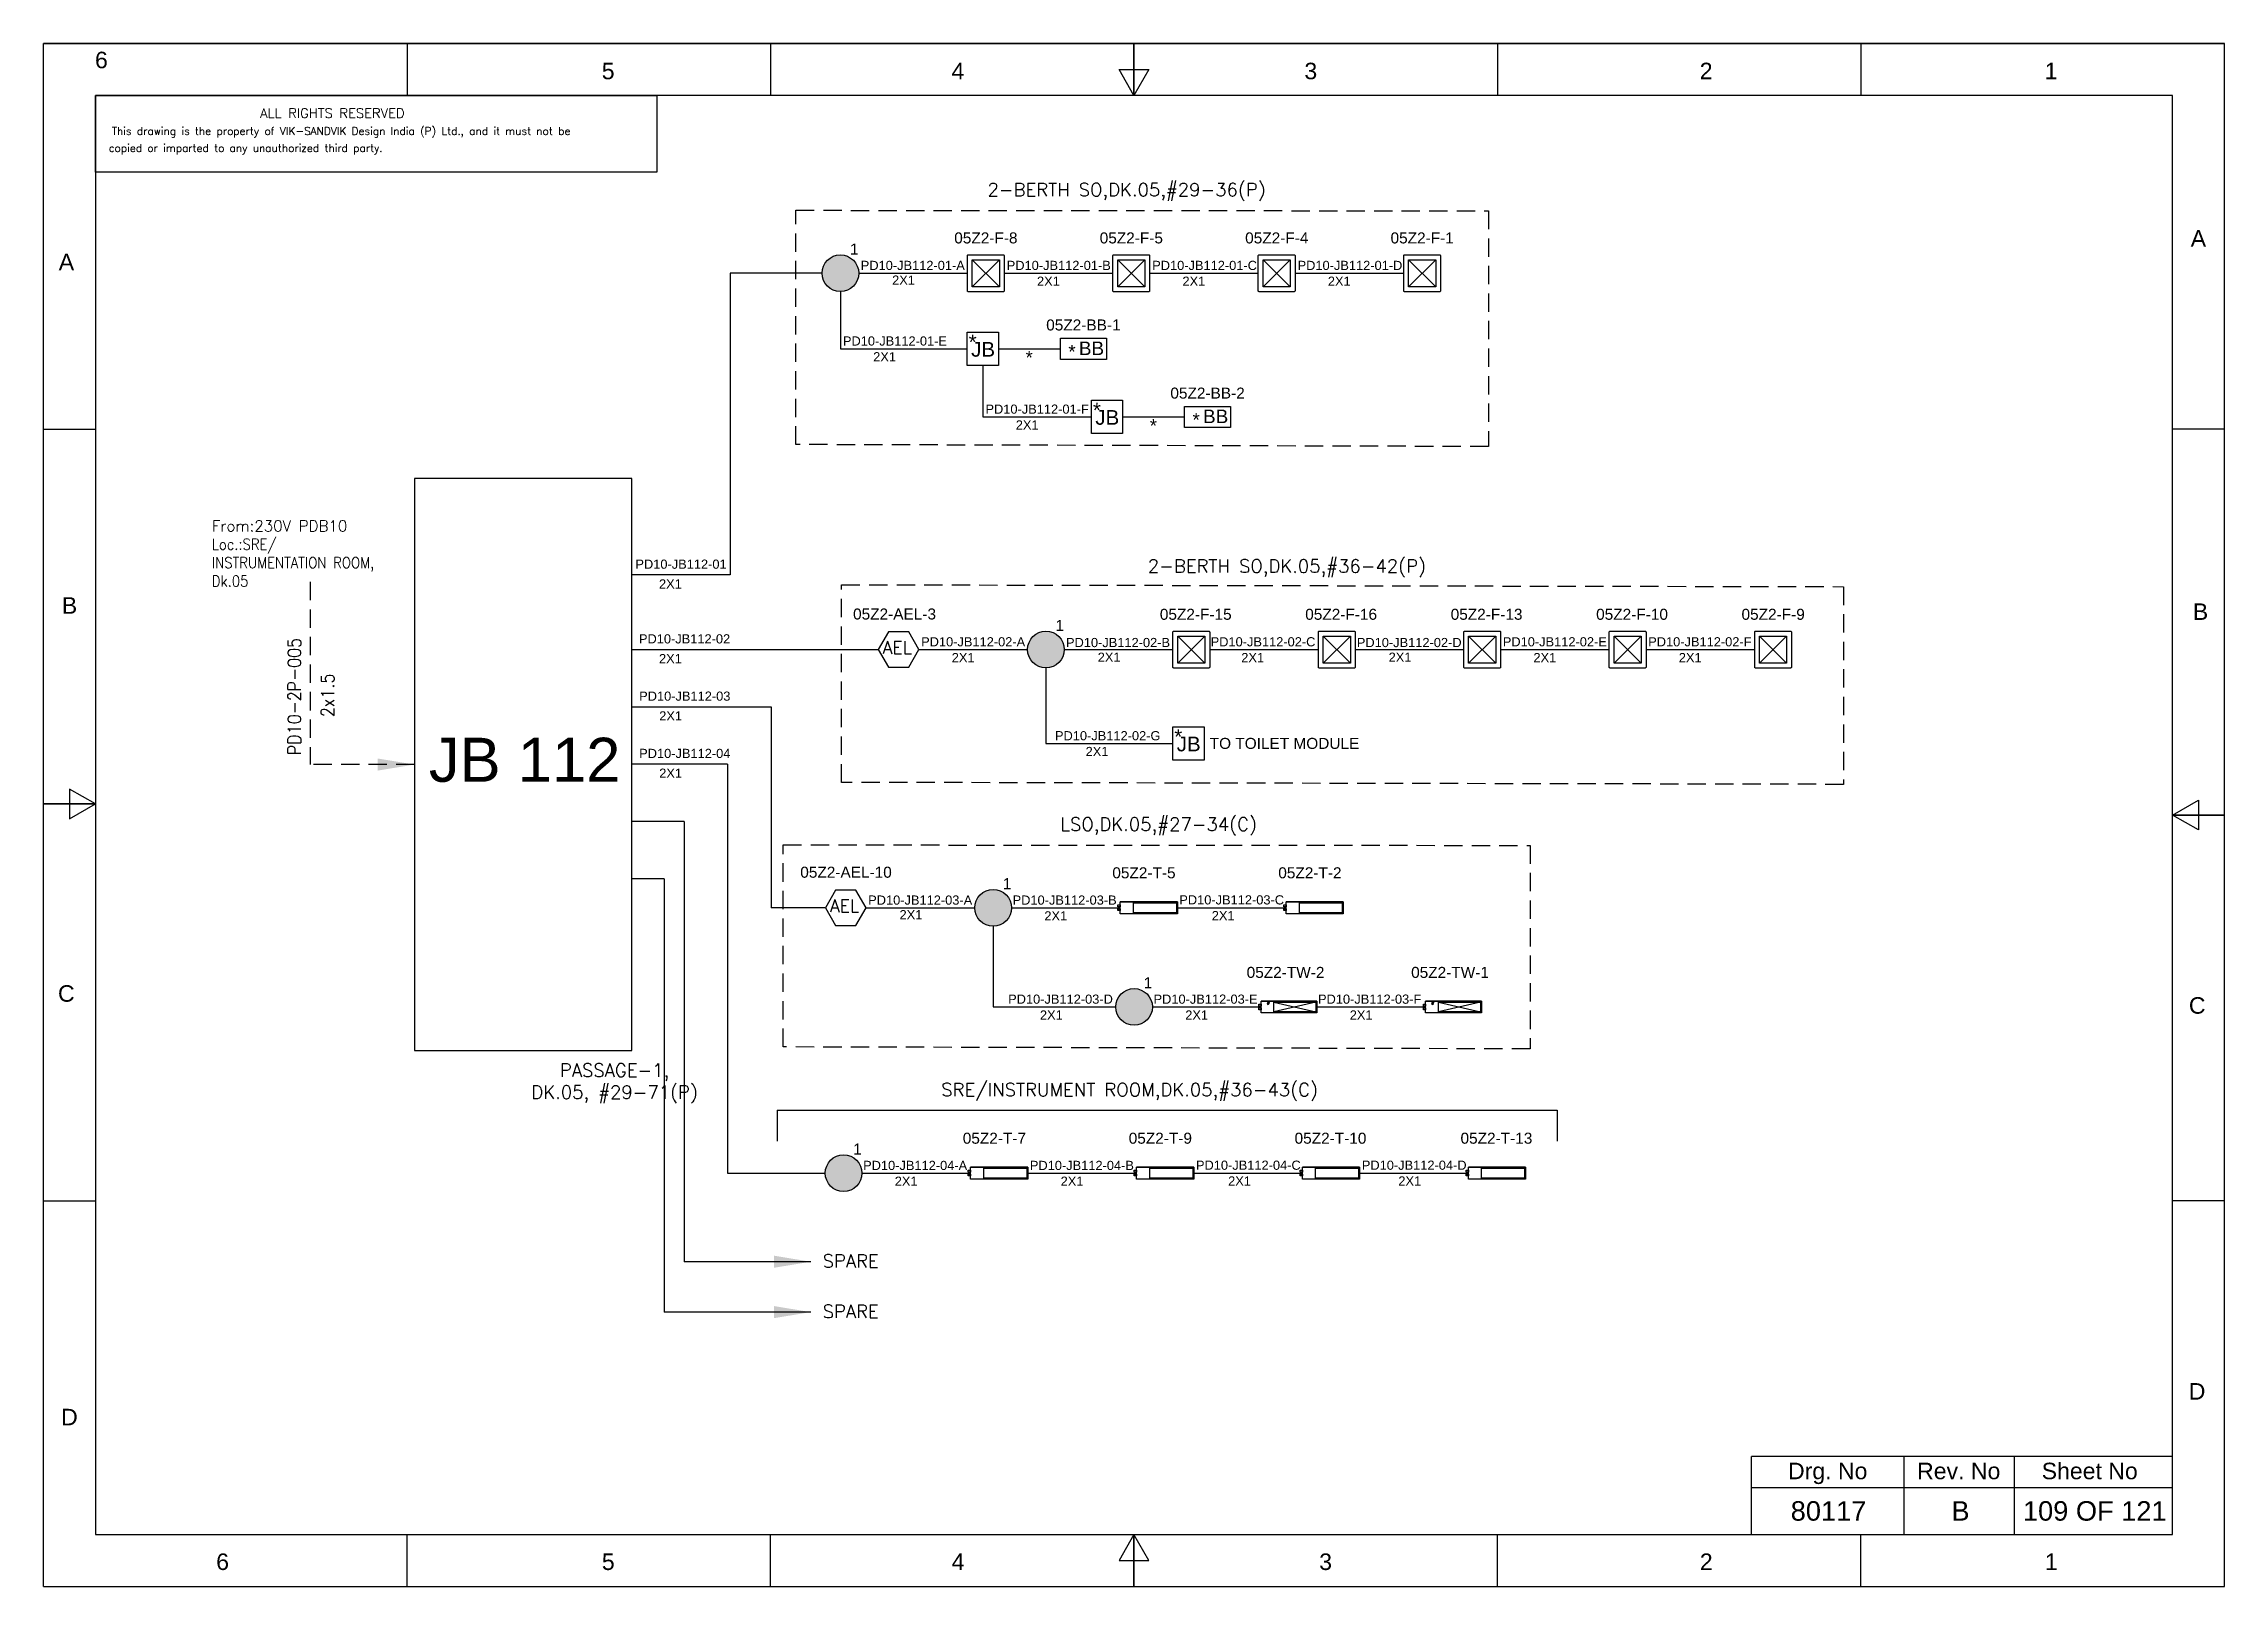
# Model space of a CAD drawing. Header units: inches. Extents: x -3311 to 1429, y -713 to 2436.
# Drawn here: x -1990.2 to -1693.2, y -713.5 to -503.4 of the extents above; entities that cross this region are included whole.
import ezdxf
from ezdxf.enums import TextEntityAlignment as Align

# ---------------------------------------------------------------- set-up
doc = ezdxf.new("R2010")
doc.units = ezdxf.units.IN
doc.linetypes.add('HIDDEN', pattern=[0.375, 0.25, -0.125])
doc.linetypes.add('SOLID', pattern=[0])
for name, color, linetype in [('BB', 7, 'Continuous'), ('BW TL', 7, 'Continuous'), ('Fmount', 7, 'Continuous'), ('LINE', 3, 'SOLID')]:
    doc.layers.add(name, color=color, linetype=linetype)
for name, color, linetype, lineweight in [('ELEC_TXT-025', 1, 'Continuous', 25), ('HEL-025', 1, 'Continuous', 25), ('HEL-035', 2, 'Continuous', 35)]:
    doc.layers.add(name, color=color, linetype=linetype, lineweight=lineweight)
doc.styles.add('_NORMAL', font='arial.ttf')
doc.styles.add('ROMAN S', font='romans.shx')
doc.styles.add('ROMANS', font='simplex.shx', dxfattribs={"width": 0.88})
doc.styles.get("Standard").update_dxf_attribs({"font": 'arial.ttf'})
doc.dimstyles.get("Standard").update_dxf_attribs({"dimtxt": 0.18, "dimasz": 0.18, "dimexe": 0.18, "dimexo": 0.0625, "dimgap": 0.09, "dimtad": 0, "dimtih": 1, "dimtoh": 1, "dimdec": 4, "dimzin": 0, "dimdsep": 46, "dimtxsty": 'Standard', "dimcen": 0.09, "dimadec": 0, "dimazin": 0, "dimtfac": 1, "dimtdec": 4, "dimtofl": 0, "dimtmove": 0, "dimatfit": 3, "dimfxl": 1, "dimtolj": 1, "dimtzin": 0, "dimarcsym": 0})

msp = doc.modelspace()

# ---------------------------------------------------------------- texts
at = {"color": 7}
for s, height, p in [('PD10-JB112-01-A', 1.25, (-1878.9, -534.25, 0.03)), ('PD10-JB112-01-B', 1.25, (-1859.02, -534.25, 0.03)), ('PD10-JB112-01-C', 1.25, (-1839.21, -534.25, 0.03)), ('PD10-JB112-01-D', 1.25, (-1819.41, -534.25, 0.03)), ('2X1', 1.25, (-1874.63, -536.25)), ('2X1', 1.25, (-1854.9, -536.4, -0.03)), ('2X1', 1.25, (-1835.09, -536.4, -0.03)), ('2X1', 1.25, (-1815.29, -536.4, -0.03)), ('PD10-JB112-01-E', 1.25, (-1881.33, -544.54, 0.03)), ('2X1', 1.25, (-1877.21, -546.69, -0.03)), ('*', 1.8, (-1856.45, -547.07)), ('PD10-JB112-01-F', 1.25, (-1861.92, -553.82, 0.03)), ('2X1', 1.25, (-1857.79, -555.97, -0.03)), ('*', 1.8, (-1839.54, -556.35)), ('PD10-JB112-01', 1.25, (-1909.59, -574.93)), ('2X1', 1.25, (-1906.38, -577.62)), ('PD10-JB112-02', 1.25, (-1909.11, -585.1)), ('PD10-JB112-02-A', 1.25, (-1870.68, -585.5, 0.03)), ('PD10-JB112-02-B', 1.25, (-1850.95, -585.6, 0.03)), ('PD10-JB112-02-C', 1.25, (-1831.25, -585.5, 0.03)), ('PD10-JB112-02-D', 1.25, (-1811.34, -585.6, 0.03)), ('PD10-JB112-02-E', 1.25, (-1791.46, -585.5, 0.03)), ('PD10-JB112-02-F', 1.25, (-1771.66, -585.5, 0.03)), ('2X1', 1.25, (-1906.38, -587.79)), ('2X1', 1.25, (-1866.51, -587.65, -0.03)), ('2X1', 1.25, (-1846.63, -587.6)), ('2X1', 1.25, (-1827.08, -587.65, -0.03)), ('2X1', 1.25, (-1807.01, -587.6)), ('2X1', 1.25, (-1787.29, -587.65, -0.03)), ('2X1', 1.25, (-1767.49, -587.65, -0.03)), ('PD10-JB112-03', 1.25, (-1909.08, -592.9)), ('2X1', 1.25, (-1906.35, -595.59)), ('PD10-JB112-04', 1.25, (-1909.08, -600.7)), ('PD10-JB112-02-G', 1.25, (-1852.45, -598.29, 0.03)), ('2X1', 1.25, (-1848.28, -600.44, -0.03)), ('TO TOILET MODULE', 1.5, (-1831.38, -599.46, 0.03)), ('2X1', 1.25, (-1906.35, -603.39)), ('PD10-JB112-03-A', 1.25, (-1877.89, -620.67, 0.03)), ('PD10-JB112-03-B', 1.25, (-1858.22, -620.67, 0.03)), ('PD10-JB112-03-C', 1.25, (-1835.52, -620.64, 0.08)), ('2X1', 1.25, (-1873.62, -622.66)), ('2X1', 1.25, (-1853.9, -622.82, -0.03)), ('2X1', 1.25, (-1831.1, -622.79)), ('PD10-JB112-03-D', 1.25, (-1858.83, -634.16, 0.24)), ('2X1', 1.25, (-1854.5, -636.32, 0.19)), ('PD10-JB112-03-E', 1.25, (-1839.03, -634.16, 0.24)), ('2X1', 1.25, (-1834.71, -636.32, 0.19)), ('PD10-JB112-03-F', 1.25, (-1816.63, -634.16, 0.24)), ('2X1', 1.25, (-1812.31, -636.32, 0.19)), ('PD10-JB112-04-A', 1.25, (-1878.58, -656.8, 0.03)), ('PD10-JB112-04-B', 1.25, (-1855.87, -656.8, 0.03)), ('PD10-JB112-04-C', 1.25, (-1833.25, -656.77, 0.08)), ('PD10-JB112-04-D', 1.25, (-1810.66, -656.77, 0.11)), ('2X1', 1.25, (-1874.27, -658.95, -0.03)), ('2X1', 1.25, (-1851.68, -658.95, -0.03)), ('2X1', 1.25, (-1828.87, -658.92)), ('2X1', 1.25, (-1805.69, -658.92))]:
    msp.add_text(s, height=height, dxfattribs=at).set_placement(p)
at = {"color": 7, "lineweight": 30}
msp.add_text('JB 112', height=6, dxfattribs=at).set_placement((-1924.68, -600.94), align=Align.MIDDLE_CENTER)
at = {"color": 7}
for s, height, p in [('Drg. No', 2.246, (-1747.21, -697.78)), ('Rev. No', 2.246, (-1729.37, -697.78)), ('Sheet No', 2.246, (-1711.53, -697.78)), ('80117', 2.653, (-1747.1, -703.22)), ('B', 2.65, (-1729.13, -703.22)), ('109 OF 121', 2.653, (-1710.84, -703.22))]:
    msp.add_text(s, height=height, dxfattribs=at).set_placement(p, align=Align.MIDDLE_CENTER)
at = {"color": 7, "char_height": 1.8, "attachment_point": 1, "style": '_NORMAL'}
for s, insert, width in [('{\\Fromans|c0;\\C2;2-BERTH SO,DK.05,#29-36(P)}', (-1861.64, -522.41, 0.22), 128.8823), ('{\\Fromans|c0;\\C2;2-BERTH SO,DK.05,#36-42(P)}', (-1839.81, -573.66, 0.22), 128.8823), ('{\\Fromans|c0;\\C2;LSO,DK.05,#27-34(C)}', (-1851.72, -608.82, 0.22), 128.8823), ('{\\Fromans|c0;\\C2;SRE/INSTRUMENT ROOM,DK.05,#36-43(C)}', (-1867.94, -644.96, 0.22), 128.8823), ('{\\Fromans|c0;\\C2;SPARE}', (-1884.09, -668.29), 8.1658), ('{\\Fromans|c0;\\C2;SPARE}', (-1884.09, -675.15), 8.1658)]:
    msp.add_mtext(s, dxfattribs=dict(at, insert=insert, width=width))
at = {"color": 7, "insert": (-1967.28, -568.35), "char_height": 1.5, "width": 36.8884, "attachment_point": 1}
msp.add_mtext('{\\Fromans|c0;\\C2;From:230V PDB10 \\P\\Fsimplex|c0;\\W0.88;Loc.:SRE/\\PINSTRUMENTATION ROOM,      \\PDk.05}', dxfattribs=at)
at = {"color": 7, "insert": (-1956.94, -600.31), "char_height": 1.8, "width": 17.1296, "attachment_point": 1, "rotation": 90, "style": '_NORMAL'}
msp.add_mtext('{\\Fromans|c0;\\W0.88;PD10-2P-005}', dxfattribs=at)
at = {"color": 7, "insert": (-1952.41, -595.12), "char_height": 1.8, "attachment_point": 1, "rotation": 90, "style": '_NORMAL'}
msp.add_mtext('{\\Fsimplex|c0;\\W0.88;2x1.5}', dxfattribs=at)
at = {"color": 7, "insert": (-1923.77, -642.3), "char_height": 1.8, "attachment_point": 1, "style": '_NORMAL'}
msp.add_mtext('\\pxqc;{\\Fromans|c0;\\C2;PASSAGE-1, \\PDK.05, #29-71(P)}', dxfattribs=at)

# ---------------------------------------------------------------- blocks, each defined once
blk = doc.blocks.new('fr')
at = {"color": 7, "linetype": 'Continuous'}
for p, q in [((33763.99, 4500.4), (33466.99, 4500.4)), ((33466.99, 4500.4), (33763.99, 4500.4)), ((33466.99, 4290.33), (33466.99, 4500.4)), ((33516.49, 4500.4), (33516.49, 4493.33)), ((33565.99, 4500.4), (33565.99, 4493.33)), ((33615.49, 4500.4), (33615.49, 4493.33)), ((33615.49, 4493.33), (33615.49, 4500.4)), ((33615.49, 4500.4), (33615.49, 4493.33)), ((33664.99, 4500.4), (33664.99, 4493.33)), ((33714.49, 4500.4), (33714.49, 4493.33)), ((33763.99, 4290.33), (33763.99, 4500.4)), ((33763.99, 4290.33), (33763.99, 4500.4)), ((33615.49, 4493.33), (33613.45, 4496.87)), ((33613.45, 4496.87), (33617.53, 4496.87)), ((33617.53, 4496.87), (33615.49, 4493.33)), ((33756.92, 4493.33), (33474.06, 4493.33)), ((33474.06, 4493.33), (33474.06, 4297.41)), ((33756.92, 4297.41), (33756.92, 4493.33)), ((33466.99, 4447.89), (33474.06, 4447.89)), ((33763.99, 4447.89), (33756.92, 4447.89)), ((33474.06, 4396.87), (33470.53, 4398.91)), ((33470.53, 4398.91), (33470.53, 4394.83)), ((33466.99, 4396.87), (33474.06, 4396.87)), ((33474.06, 4396.87), (33466.99, 4396.87)), ((33466.99, 4396.87), (33474.06, 4396.87)), ((33470.53, 4394.83), (33474.06, 4396.87)), ((33756.92, 4395.37), (33760.45, 4397.41)), ((33760.45, 4397.41), (33760.45, 4393.33)), ((33763.99, 4395.37), (33756.92, 4395.37)), ((33760.45, 4393.33), (33756.92, 4395.37)), ((33756.92, 4395.37), (33763.99, 4395.37)), ((33763.99, 4395.37), (33756.92, 4395.37)), ((33466.99, 4342.85), (33474.06, 4342.85)), ((33763.99, 4342.85), (33756.92, 4342.85)), ((33474.06, 4297.41), (33756.92, 4297.41)), ((33516.49, 4290.33), (33516.49, 4297.41)), ((33565.99, 4290.33), (33565.99, 4297.41)), ((33615.49, 4297.41), (33613.45, 4293.87)), ((33615.49, 4290.33), (33615.49, 4297.41)), ((33617.53, 4293.87), (33615.49, 4297.41)), ((33615.49, 4297.41), (33615.49, 4290.33)), ((33615.49, 4290.33), (33615.49, 4297.41)), ((33664.99, 4290.33), (33664.99, 4297.41)), ((33714.49, 4290.33), (33714.49, 4297.41)), ((33613.45, 4293.87), (33617.53, 4293.87)), ((33466.99, 4290.33), (33763.99, 4290.33)), ((33466.99, 4290.33), (33763.99, 4290.33))]:
    blk.add_line(p, q, dxfattribs=at)
at = {"color": 7, "style": '_NORMAL'}
for s, p in [('6', (33474.86, 4498.18)), ('5', (33543.88, 4496.68)), ('4', (33591.52, 4496.68)), ('3', (33639.57, 4496.68)), ('2', (33693.41, 4496.68)), ('1', (33740.39, 4496.68)), ('A', (33760.45, 4473.88)), ('A', (33470.1, 4470.68)), ('B', (33470.52, 4423.9)), ('B', (33760.74, 4423.06)), ('C', (33470.08, 4371.07)), ('C', (33760.29, 4369.44)), ('D', (33760.27, 4316.89)), ('D', (33470.51, 4313.39)), ('6', (33491.37, 4293.69)), ('5', (33543.89, 4293.69)), ('4', (33591.53, 4293.69)), ('3', (33641.59, 4293.69)), ('2', (33693.43, 4293.69)), ('1', (33740.41, 4293.69))]:
    blk.add_text(s, height=2.25, dxfattribs=at).set_placement(p, align=Align.MIDDLE_CENTER)
blk = doc.blocks.new('A$C4BAD7D21')
at = {"layer": 'HEL-025'}
blk.add_lwpolyline([(-34000, 0), (-34000, 2086), (-18714, 2086), (-18714, 0)], close=True, dxfattribs=at)
at = {"layer": 'HEL-025', "style": 'ROMANS'}
for s, p in [('This drawing is the property of VIK-SANDVIK Design India (P) Ltd., and it must not be', (-33558, 1016)), (' copied or imparted to any unauthorized third party.', (-33785, 550))]:
    blk.add_text(s, height=210, dxfattribs=at).set_placement(p)
at = {"layer": 'HEL-035', "style": 'ROMANS'}
blk.add_text('     ALL RIGHTS RESERVED', height=262.5, dxfattribs=at).set_placement((-30497, 1476))
blk = doc.blocks.new('FIXED_KEY_SWITCH')
h = blk.add_hatch(color=1)
h.dxf.hatch_style = 1
edge = h.paths.add_edge_path()
edge.add_arc((848.13, 1737.46), 2.5, 0, 360)
at = {"color": 1}
blk.add_circle((848.13, 1737.46), 2.5, dxfattribs=at)
at = {"color": 7, "insert": (849.44, 1741.5), "char_height": 1.5, "attachment_point": 1, "style": '_NORMAL'}
blk.add_mtext_dynamic_manual_height_columns('1', width=1.5, gutter_width=7.5, heights=[0], dxfattribs=at)
blk = doc.blocks.new('SWT')
blk.add_blockref('FIXED_KEY_SWITCH', (0, 0))
blk.add_attdef('TAG_NO', (844.55, 1741.11), '', height=1.5)
blk = doc.blocks.new('LED FLUSH MOUNT')
for p, q in [((114818, 79432), (114604, 79219)), ((114604, 79432), (114818, 79219))]:
    blk.add_line(p, q)
blk.add_lwpolyline([(114572, 79470), (114850, 79470, -0.414214), (114856, 79464), (114856, 79186, -0.414214), (114850, 79180), (114572, 79180, -0.414214), (114566, 79186), (114566, 79464, -0.414214)], format="xyb", close=True)
blk.add_lwpolyline([(114604, 79432), (114818, 79432), (114818, 79219), (114604, 79219)], close=True)
blk = doc.blocks.new('LED Flush Mounted Light 22W')
blk.add_blockref('LED FLUSH MOUNT', (0, 0))
at = {"style": 'ROMANS', "width": 0.7}
blk.add_attdef('TAG_NO.:', (113905, 79579), '', height=250, dxfattribs=at)
blk = doc.blocks.new('2A')
at = {"color": 7, "lineweight": -3, "ltscale": 2.5}
blk.add_line((790.02, 1997.62, -0.03), (782.23, 1997.62, -0.03), dxfattribs=at)
at = {"color": 7, "lineweight": -3, "ltscale": 2.5, "elevation": -0.03}
for points in [[(781.91, 1997.21), (782.23, 1997.21), (782.23, 1996.94), (781.91, 1996.94)], [(781.91, 1996.7), (782.23, 1996.7), (782.23, 1996.44), (781.91, 1996.44)], [(782.23, 1997.62), (790.02, 1997.62), (790.02, 1996.02), (782.23, 1996.02)], [(784.03, 1997.5), (789.88, 1997.5), (789.88, 1996.14), (784.03, 1996.14)]]:
    blk.add_lwpolyline(points, close=True, dxfattribs=at)
blk = doc.blocks.new('LED TUBE LIGHT 30W')
blk.add_blockref('2A', (179.91, -357.89))
blk.add_attdef('TAG_NO.', (962.52, 1642.97), '', height=1.5)
blk = doc.blocks.new('AEL')
at = {"color": 4}
blk.add_lwpolyline([(989.98, -190.09), (992.75, -190.09), (994.14, -187.69), (992.75, -185.28), (989.98, -185.28), (988.59, -187.69)], close=True, dxfattribs=at)
at = {"color": 4, "style": 'ROMANS'}
blk.add_text('AEL', height=1.725, dxfattribs=at).set_placement((989.2, -188.27))
blk = doc.blocks.new('AEL_L')
blk.add_blockref('AEL', (0, 0))
blk.add_attdef('TAG_NO', (986.55, -183.59), '', height=1.5)
blk = doc.blocks.new('Two in One (White_Red) Surface Mounted')
at = {"color": 1, "lineweight": -3, "ltscale": 2.5}
for p, q in [((-7117, 26941, -6), (-7737, 26941, -6)), ((-7129, 26931, -6), (-7594, 26823, -6)), ((-7594, 26931, -6), (-7129, 26823, -6))]:
    blk.add_line(p, q, dxfattribs=at)
at = {"color": 1}
for p, q in [((-7661, 26918), (-7647, 26931)), ((-7658, 26915), (-7645, 26927))]:
    blk.add_line(p, q, dxfattribs=at)
at = {"color": 1, "lineweight": -3, "ltscale": 2.5, "elevation": -6}
for points in [[(-7762, 26908), (-7737, 26908), (-7737, 26887), (-7762, 26887)], [(-7737, 26941), (-7117, 26941), (-7117, 26814), (-7737, 26814)], [(-7594, 26931), (-7129, 26931), (-7129, 26823), (-7594, 26823)], [(-7762, 26868), (-7737, 26868), (-7737, 26847), (-7762, 26847)]]:
    blk.add_lwpolyline(points, close=True, dxfattribs=at)
at = {"color": 1}
for centre, radius, start, end in [((-7660, 26916), 9.74, 54.1326, 29.5513), ((-7660, 26916), 6.48, 60.1154, 22.7734), ((-7660, 26916), 2.11, 118.1967, 308.6398), ((-7646, 26929), 2.1, 303.5672, 123.2694)]:
    blk.add_arc(centre, radius, start, end, dxfattribs=at)
blk = doc.blocks.new('LED Two in One (White_Red) Surface mounted')
blk.add_blockref('Two in One (White_Red) Surface Mounted', (0, 0))
at = {"style": 'ROMANS', "width": 0.7}
blk.add_attdef('TAG_NO.:', text='', height=250, dxfattribs=at).set_placement((-7385, 27067), align=Align.CENTER)
blk = doc.blocks.new('JB')
blk.add_lwpolyline([(1661.35, 1973.02), (1665.59, 1973.02), (1665.59, 1968.5), (1661.35, 1968.5)], close=True)
at = {"color": 7}
for s, p in [('*', (1661.54, 1970.68)), ('JB', (1661.87, 1969.69))]:
    blk.add_text(s, height=2, dxfattribs=at).set_placement(p)
blk = doc.blocks.new('JB_FOR_BUNKLIGHT')
blk.add_blockref('JB', (0, 0))
blk.add_attdef('TAG_NO:', (1659.46, 1975.19), '', height=1.5)
blk = doc.blocks.new('bunk_light')
blk.add_lwpolyline([(17773, 202986), (18112, 202986), (18112, 202830), (17773, 202830)], close=True)
at = {"char_height": 100, "attachment_point": 1}
for s, insert in [('*', (17831, 202937)), ('BB', (17909, 202962))]:
    blk.add_mtext_dynamic_manual_height_columns(s, width=182.6, gutter_width=7.5, heights=[0], dxfattribs=dict(at, insert=insert))
blk = doc.blocks.new('LED_BUNK _LIGHT')
at = {"xscale": 0.8, "yscale": 0.8, "zscale": 0.8}
blk.add_blockref('bunk_light', (4436, 38936), dxfattribs=at)
at = {"style": 'ROMAN S', "width": 0.7}
blk.add_attdef('TAG_NO:', text='', height=250, dxfattribs=at).set_placement((18767, 201415), align=Align.CENTER)

# ---------------------------------------------------------------- linework, layer by layer
for p, q in [((-1896.68, -534.69), (-1896.68, -575.77)), ((-1884.18, -534.69), (-1896.68, -534.69)), ((-1881.68, -537.19), (-1881.68, -544.98)), ((-1860.15, -544.98), (-1851.71, -544.98)), ((-1862.27, -547.23), (-1862.27, -554.25)), ((-1843.24, -554.25), (-1834.8, -554.25)), ((-1853.68, -588.44), (-1853.68, -598.72)), ((-1891.1, -593.74), (-1891.1, -621.1)), ((-1897.03, -601.54), (-1910.09, -601.54)), ((-1897.03, -601.54), (-1897.03, -657.24)), ((-1902.95, -609.34), (-1910.09, -609.34)), ((-1902.95, -609.34), (-1902.95, -669.29)), ((-1905.67, -617.14), (-1910.09, -617.14)), ((-1905.67, -617.14), (-1905.67, -676.15)), ((-1883.72, -621.1), (-1891.1, -621.1)), ((-1890.27, -648.67, -0.05), (-1784.05, -648.67, -0.05))]:
    msp.add_line(p, q)
at = {"color": 7, "linetype": 'Continuous'}
for p, q in [((-1700.26, -695.83), (-1757.58, -695.83)), ((-1757.58, -706.42), (-1757.58, -695.83)), ((-1736.81, -706.42), (-1736.81, -695.83)), ((-1721.79, -706.42), (-1721.79, -695.83)), ((-1757.58, -700.01), (-1700.26, -700.01))]:
    msp.add_line(p, q, dxfattribs=at)
at = {"linetype": 'HIDDEN', "ltscale": 10, "elevation": -0.05}
for points in [[(-1887.74, -526.12), (-1793.42, -526.19), (-1793.42, -558.29), (-1887.74, -558.02)], [(-1881.51, -577.1), (-1745.05, -577.37), (-1745.05, -604.29), (-1881.51, -604.02)], [(-1889.45, -612.53), (-1787.75, -612.6), (-1787.75, -640.31), (-1889.45, -640.04)]]:
    msp.add_lwpolyline(points, close=True, dxfattribs=at)
at = {"linetype": 'HIDDEN', "ltscale": 10}
msp.add_lwpolyline([(-1953.88, -576.71), (-1953.88, -601.59)], dxfattribs=at)
at = {"layer": 'LINE', "color": 0}
for p, q in [((-1879.18, -534.69), (-1864.38, -534.69)), ((-1859.37, -534.69), (-1844.57, -534.69)), ((-1839.56, -534.69), (-1824.77, -534.69)), ((-1819.76, -534.69), (-1804.96, -534.69)), ((-1881.68, -544.98), (-1864.38, -544.98)), ((-1862.27, -554.25), (-1847.47, -554.25)), ((-1939.68, -562.64), (-1939.68, -640.54)), ((-1910.09, -562.64), (-1939.68, -562.64)), ((-1910.09, -640.54), (-1910.09, -562.64)), ((-1896.68, -575.77), (-1910.09, -575.77)), ((-1910.09, -585.94), (-1891.1, -585.94)), ((-1891.1, -585.94), (-1876.53, -585.94)), ((-1870.98, -585.94), (-1856.18, -585.94)), ((-1851.18, -585.94), (-1836.39, -585.94)), ((-1831.38, -585.94), (-1816.58, -585.94)), ((-1811.57, -585.94), (-1796.77, -585.94)), ((-1791.76, -585.94), (-1776.97, -585.94)), ((-1771.96, -585.94), (-1757.16, -585.94)), ((-1910.06, -593.74), (-1891.1, -593.74)), ((-1853.68, -598.72), (-1836.39, -598.72)), ((-1878.17, -621.1), (-1863.37, -621.1)), ((-1858.37, -621.1), (-1843.58, -621.1)), ((-1835.78, -621.1), (-1820.98, -621.1)), ((-1860.87, -634.6, 0.22), (-1844.18, -634.6, 0.22)), ((-1839.18, -634.6, 0.22), (-1824.38, -634.6, 0.22)), ((-1816.78, -634.6, 0.22), (-1801.98, -634.6, 0.22)), ((-1939.68, -640.54), (-1910.09, -640.54)), ((-1890.27, -648.67, -0.05), (-1890.27, -652.86, -0.05)), ((-1784.05, -648.67, -0.05), (-1784.05, -652.86, -0.05)), ((-1897.03, -657.24), (-1883.74, -657.24)), ((-1878.74, -657.24), (-1863.95, -657.24)), ((-1856.15, -657.24), (-1841.35, -657.24)), ((-1833.55, -657.24), (-1818.76, -657.24)), ((-1810.96, -657.24), (-1796.16, -657.24))]:
    msp.add_line(p, q, dxfattribs=at)
at = {"layer": 'LINE', "color": 7}
msp.add_line((-1860.87, -623.6), (-1860.87, -634.6), dxfattribs=at)

# ---------------------------------------------------------------- block references
for name, p in [('fr', (-35457.18, -5003.83)), ('SWT', (-2729.81, -2272.15)), ('JB_FOR_BUNKLIGHT', (-3525.74, -2515.74)), ('JB_FOR_BUNKLIGHT', (-3508.83, -2525.01)), ('SWT', (-2701.81, -2323.39)), ('JB_FOR_BUNKLIGHT', (-3497.74, -2569.48)), ('SWT', (-2709, -2358.56)), ('SWT', (-2689.81, -2372.06, 0.22)), ('SWT', (-2729.37, -2394.69))]:
    msp.add_blockref(name, p)
ref = msp.add_blockref('AEL_L', (-2865.12, -398.25))
ref.add_attrib('TAG_NO', '05Z2-AEL-3', (-1879.95, -581.84), dxfattribs={"color": 4, "height": 1.5})
ref = msp.add_blockref('AEL_L', (-2872.31, -433.41))
ref.add_attrib('TAG_NO', '05Z2-AEL-10', (-1887.14, -617), dxfattribs={"color": 4, "height": 1.5})
ref = msp.add_blockref('LED TUBE LIGHT 30W', (-2805.71, -2260.03, 0.03))
ref.add_attrib('TAG_NO.', '05Z2-T-5', (-1844.64, -617.08, 0.03), dxfattribs={"height": 1.5})
ref = msp.add_blockref('LED TUBE LIGHT 30W', (-2783.11, -2260.03, 0.03))
ref.add_attrib('TAG_NO.', '05Z2-T-2', (-1822.04, -617.08, 0.03), dxfattribs={"height": 1.5})
ref = msp.add_blockref('LED TUBE LIGHT 30W', (-2826.08, -2296.16, 0.03))
ref.add_attrib('TAG_NO.', '05Z2-T-7', (-1865.01, -653.22, 0.03), dxfattribs={"height": 1.5})
ref = msp.add_blockref('LED TUBE LIGHT 30W', (-2803.48, -2296.16, 0.03))
ref.add_attrib('TAG_NO.', '05Z2-T-9', (-1842.41, -653.22, 0.03), dxfattribs={"height": 1.5})
ref = msp.add_blockref('LED TUBE LIGHT 30W', (-2780.89, -2296.16, 0.03))
ref.add_attrib('TAG_NO.', '05Z2-T-10', (-1819.82, -653.22, 0.03), dxfattribs={"height": 1.5})
ref = msp.add_blockref('LED TUBE LIGHT 30W', (-2758.29, -2296.16, 0.03))
ref.add_attrib('TAG_NO.', '05Z2-T-13', (-1797.22, -653.22, 0.03), dxfattribs={"height": 1.5})
at = {"layer": 'BB'}
ref = msp.add_blockref('LED_BUNK _LIGHT', (-2281.5, -5182.07), dxfattribs=dict(at, xscale=0.02304, yscale=0.02304, zscale=0.02304))
ref.add_attrib('TAG_NO:', '05Z2-BB-1', dxfattribs={"layer": '0', "height": 1.5}).set_placement((-1848.58, -542.93, 0), align=Align.BOTTOM_CENTER)
ref = msp.add_blockref('LED_BUNK _LIGHT', (-2264.59, -5191.34), dxfattribs=dict(at, xscale=0.02304, yscale=0.02304, zscale=0.02304))
ref.add_attrib('TAG_NO:', '05Z2-BB-2', dxfattribs={"layer": '0', "height": 1.5}).set_placement((-1831.67, -552.21, 0), align=Align.BOTTOM_CENTER)
at = {"layer": 'BW TL'}
ref = msp.add_blockref('LED Two in One (White_Red) Surface mounted', (-1729.46, -964.33, 0.3), dxfattribs=dict(at, xscale=0.012267918464603, yscale=0.012267918464603, zscale=0.012267918464603))
ref.add_attrib('TAG_NO.:', '05Z2-TW-2', dxfattribs={"layer": '0', "height": 1.5}).set_placement((-1821.05, -630.64, 0.3), align=Align.CENTER)
ref = msp.add_blockref('LED Two in One (White_Red) Surface mounted', (-1707.06, -964.33, 0.3), dxfattribs=dict(at, xscale=0.012267918464603, yscale=0.012267918464603, zscale=0.012267918464603))
ref.add_attrib('TAG_NO.:', '05Z2-TW-1', dxfattribs={"layer": '0', "height": 1.5}).set_placement((-1798.65, -630.64, 0.3), align=Align.CENTER)
at = {"layer": 'ELEC_TXT-025', "color": 0, "xscale": 0.005, "yscale": 0.005, "zscale": 0.005}
msp.add_blockref('A$C4BAD7D21', (-1813.12, -520.93), dxfattribs=at)
at = {"layer": 'Fmount'}
ref = msp.add_blockref('LED Flush Mounted Light 22W', (-3844.08, -1905.43), dxfattribs=dict(at, xscale=0.01728, yscale=0.01728, zscale=0.01728))
ref.add_attrib('TAG_NO.:', '05Z2-F-8', dxfattribs={"layer": '0', "height": 1.5}).set_placement((-1866.17, -531.08), align=Align.BOTTOM_LEFT)
ref = msp.add_blockref('LED Flush Mounted Light 22W', (-3824.27, -1905.43), dxfattribs=dict(at, xscale=0.01728, yscale=0.01728, zscale=0.01728))
ref.add_attrib('TAG_NO.:', '05Z2-F-5', dxfattribs={"layer": '0', "height": 1.5}).set_placement((-1846.36, -531.08), align=Align.BOTTOM_LEFT)
ref = msp.add_blockref('LED Flush Mounted Light 22W', (-3804.47, -1905.43), dxfattribs=dict(at, xscale=0.01728, yscale=0.01728, zscale=0.01728))
ref.add_attrib('TAG_NO.:', '05Z2-F-4', dxfattribs={"layer": '0', "height": 1.5}).set_placement((-1826.55, -531.08), align=Align.BOTTOM_LEFT)
ref = msp.add_blockref('LED Flush Mounted Light 22W', (-3784.66, -1905.43), dxfattribs=dict(at, xscale=0.01728, yscale=0.01728, zscale=0.01728))
ref.add_attrib('TAG_NO.:', '05Z2-F-1', dxfattribs={"layer": '0', "height": 1.5}).set_placement((-1806.75, -531.08), align=Align.BOTTOM_LEFT)
ref = msp.add_blockref('LED Flush Mounted Light 22W', (-3816.09, -1956.68), dxfattribs=dict(at, xscale=0.01728, yscale=0.01728, zscale=0.01728))
ref.add_attrib('TAG_NO.:', '05Z2-F-15', dxfattribs={"layer": '0', "height": 1.5}).set_placement((-1838.17, -582.33), align=Align.BOTTOM_LEFT)
ref = msp.add_blockref('LED Flush Mounted Light 22W', (-3796.28, -1956.68), dxfattribs=dict(at, xscale=0.01728, yscale=0.01728, zscale=0.01728))
ref.add_attrib('TAG_NO.:', '05Z2-F-16', dxfattribs={"layer": '0', "height": 1.5}).set_placement((-1818.37, -582.33), align=Align.BOTTOM_LEFT)
ref = msp.add_blockref('LED Flush Mounted Light 22W', (-3776.47, -1956.68), dxfattribs=dict(at, xscale=0.01728, yscale=0.01728, zscale=0.01728))
ref.add_attrib('TAG_NO.:', '05Z2-F-13', dxfattribs={"layer": '0', "height": 1.5}).set_placement((-1798.56, -582.33), align=Align.BOTTOM_LEFT)
ref = msp.add_blockref('LED Flush Mounted Light 22W', (-3756.67, -1956.68), dxfattribs=dict(at, xscale=0.01728, yscale=0.01728, zscale=0.01728))
ref.add_attrib('TAG_NO.:', '05Z2-F-10', dxfattribs={"layer": '0', "height": 1.5}).set_placement((-1778.75, -582.33), align=Align.BOTTOM_LEFT)
ref = msp.add_blockref('LED Flush Mounted Light 22W', (-3736.86, -1956.68), dxfattribs=dict(at, xscale=0.01728, yscale=0.01728, zscale=0.01728))
ref.add_attrib('TAG_NO.:', '05Z2-F-9', dxfattribs={"layer": '0', "height": 1.5}).set_placement((-1758.95, -582.33), align=Align.BOTTOM_LEFT)

msp.set_redraw_order([(e.dxf.handle, doc.entitydb.next_handle()) for e in msp.query("TEXT MTEXT ATTDEF DIMENSION ARC_DIMENSION")])  # texts and dimensions are drawn at this point

# ---------------------------------------------------------------- leaders
at = {"linetype": 'HIDDEN', "ltscale": 10}
msp.add_leader([(-1939.68, -601.59), (-1953.88, -601.59)], dimstyle='Standard', override={"dimasz": 5, "dimarcsym": 1}, dxfattribs=at)
for points in [[(-1885.71, -669.29), (-1902.95, -669.29)], [(-1885.71, -676.15), (-1905.67, -676.15)]]:
    msp.add_leader(points, dimstyle='Standard', override={"dimasz": 5, "dimarcsym": 1})

doc.saveas('drawing.dxf')
